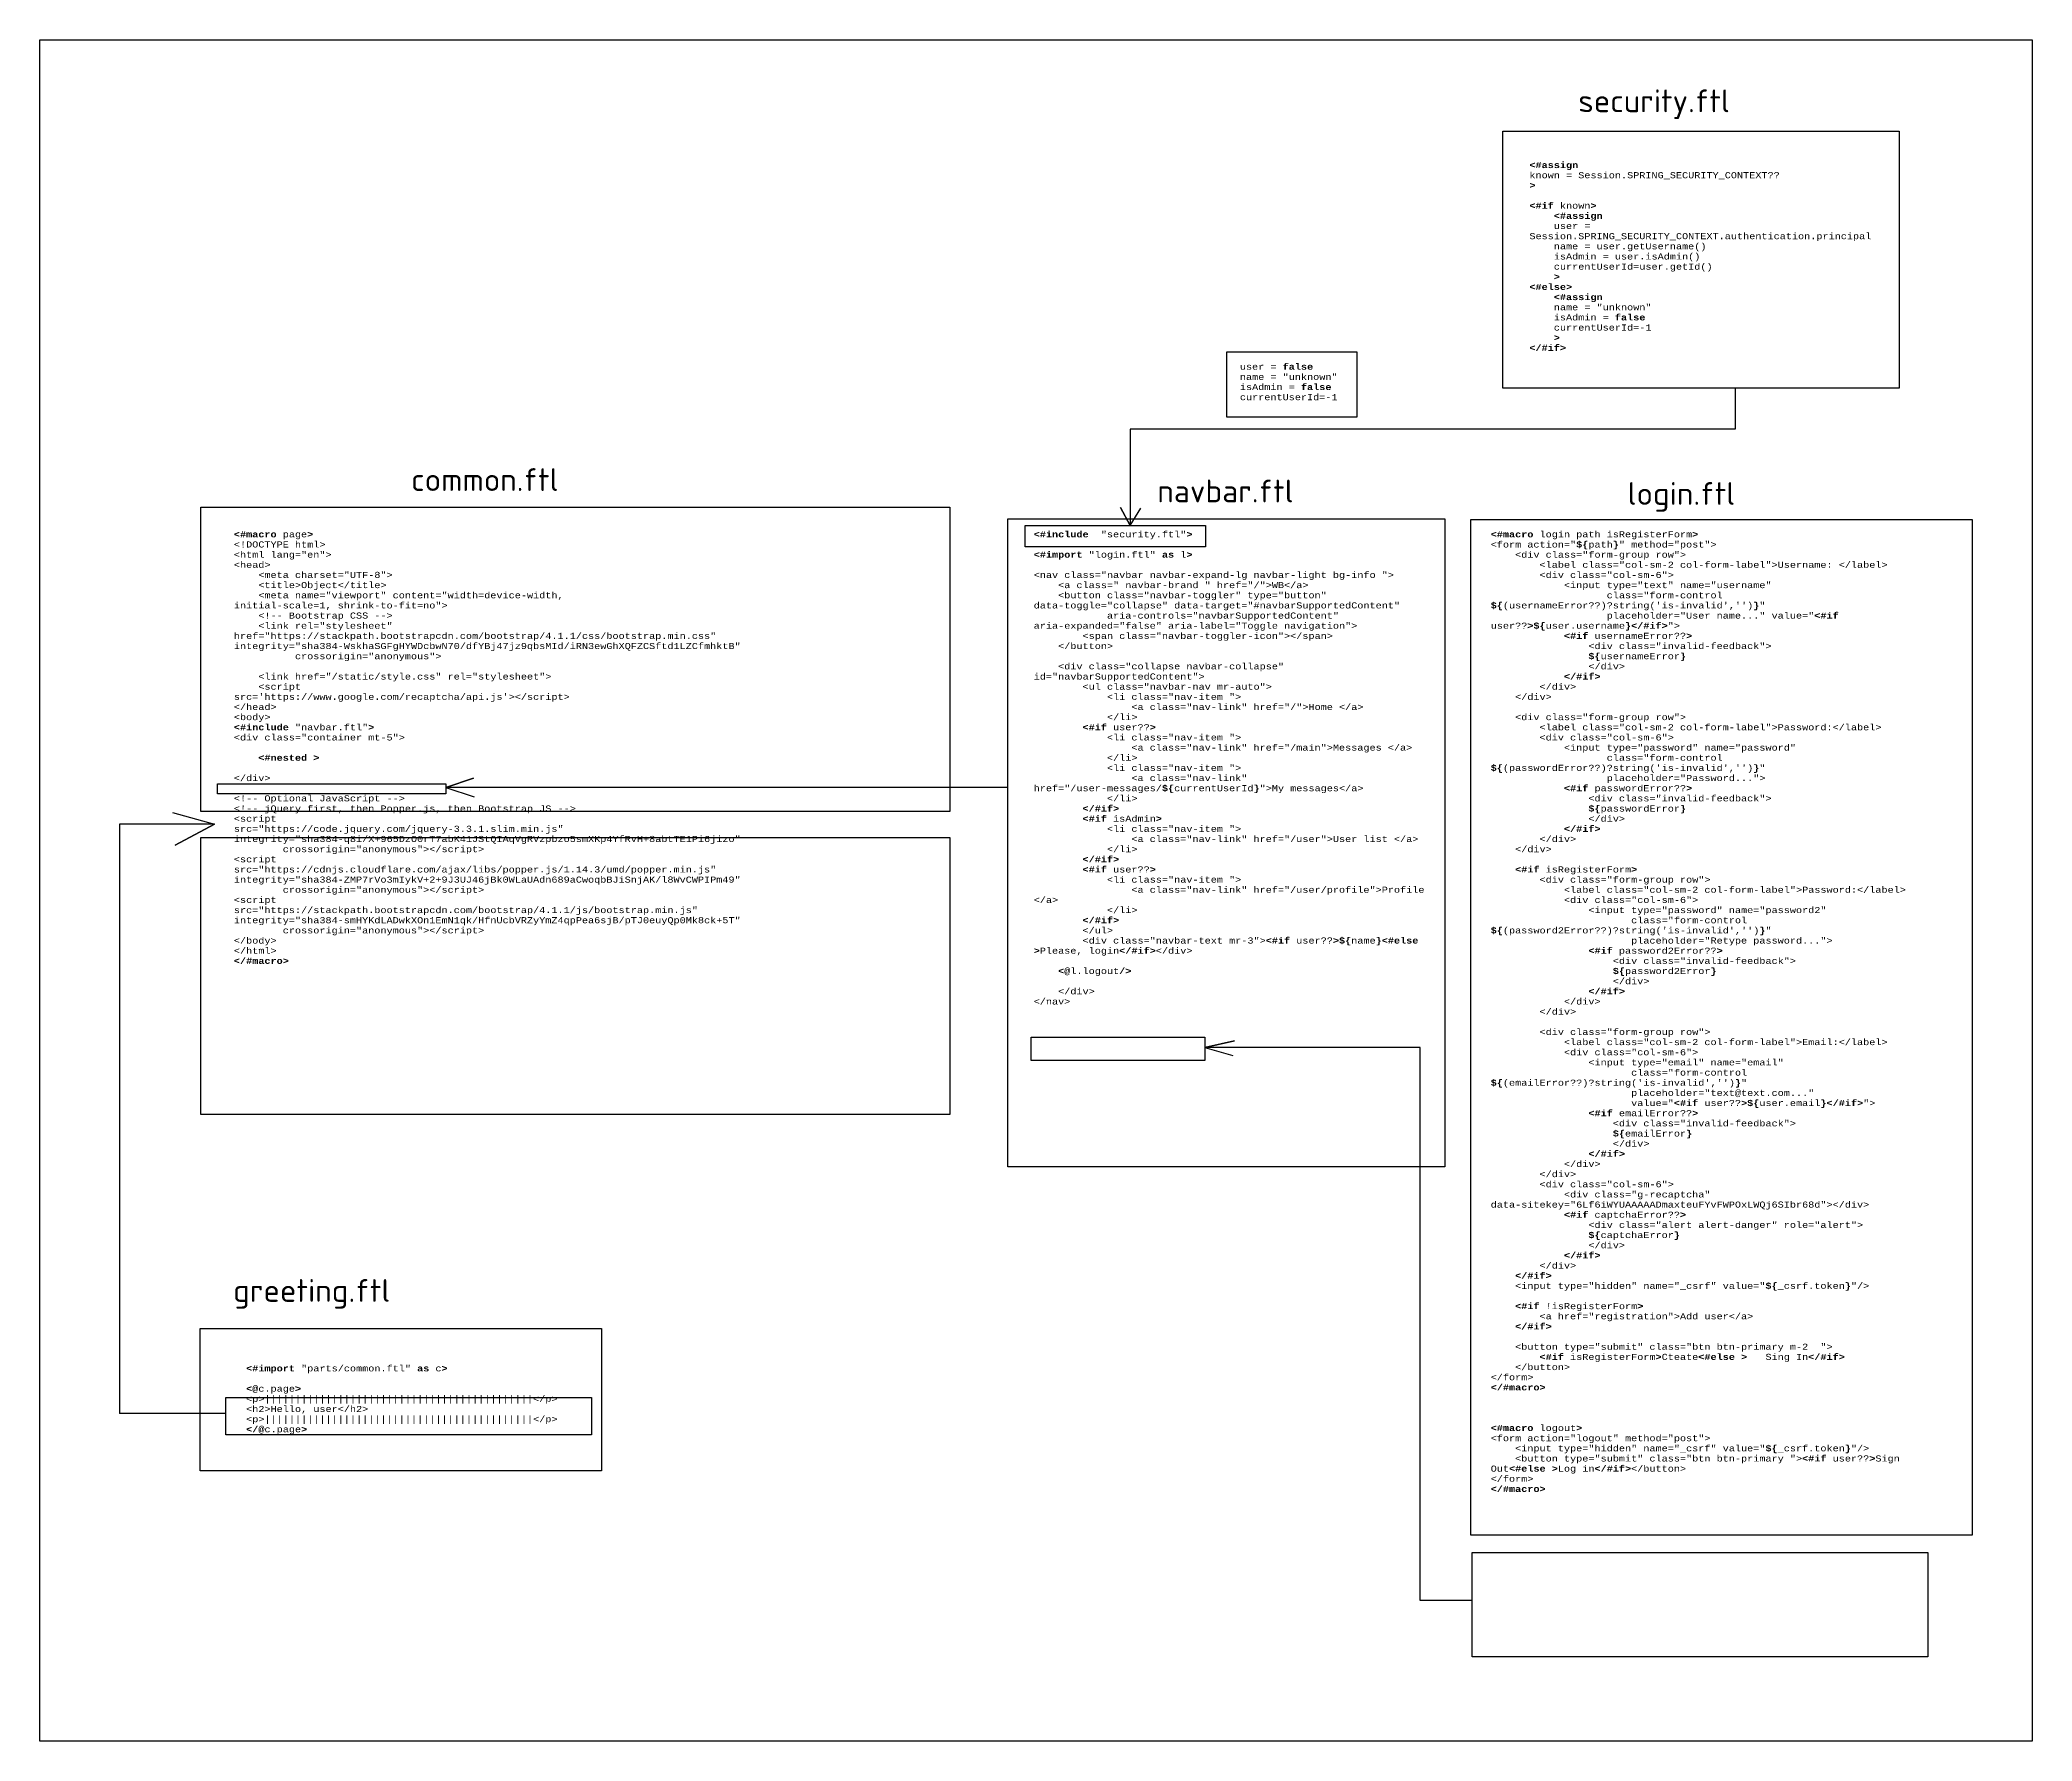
# Model space of a CAD drawing. Header units: millimetres. Extents: x 6045 to 7259, y 3503 to 4098.
# Drawn here: x 6645 to 7259, y 3507 to 4031 of the extents above; entities that cross this region are included whole.
import ezdxf

# ---------------------------------------------------------------- set-up
doc = ezdxf.new("R2010")
doc.units = ezdxf.units.MM
doc.styles.get("Standard").update_dxf_attribs({"font": 'arial.ttf'})

msp = doc.modelspace()

# ---------------------------------------------------------------- texts
at = {"attachment_point": 1}
for s, width, insert, char_height in [('{\\fISOCPEUR|b0|i0|c0|p34;security.ftl}', 101.5882, (7118.82, 4015.34), 7), ('{\\fCourier New|b1|i0|c204|p49;\\H0.75x;\\C23;\\c3307724;<#assign^J\\fCourier New|b0|i0|c204|p49;\\C9;\\c13023145;known = Session.SPRING_SECURITY_CONTEXT\\C153;\\c12293992;??^J\\fCourier New|b1|i0|c204|p49;\\C23;\\c3307724;>^J^J<#if \\fCourier New|b0|i0|c204|p49;\\C9;\\c13023145;known\\fCourier New|b1|i0|c204|p49;\\C23;\\c3307724;>^J    <#assign^J    \\fCourier New|b0|i0|c204|p49;\\C9;\\c13023145;user = Session.SPRING_SECURITY_CONTEXT.authentication.principal^J    name = user.getUsername()^J    isAdmin = user.isAdmin()^J    currentUserId=user.getId()^J    \\fCourier New|b1|i0|c204|p49;\\C23;\\c3307724;>^J<#else>^J    <#assign^J    \\fCourier New|b0|i0|c204|p49;\\C9;\\c13023145;name = \\C75;\\c5867370;"unknown"^J    \\C9;\\c13023145;isAdmin = \\fCourier New|b1|i0|c204|p49;\\C23;\\c3307724;false^J    \\fCourier New|b0|i0|c204|p49;\\C9;\\c13023145;currentUserId=-\\C153;\\c12293992;1^J    \\fCourier New|b1|i0|c204|p49;\\C23;\\c3307724;>^J</#if>}', 101.5882, (7103.8, 3993.02), 2.5), ('{\\fCourier New|b1|i0|c204|p49;\\H0.75x;\\C23;\\c3307724;    \\fCourier New|b0|i0|c204|p49;\\C9;\\c13023145;user = \\fCourier New|b1|i0|c204|p49;\\C23;\\c3307724;false\\fCourier New|b0|i0|c0|p49;\\C9;\\c13023145;\\P\\fCourier New|b1|i0|c204|p49;\\C23;\\c3307724;    \\fCourier New|b0|i0|c204|p49;\\C9;\\c13023145;name = \\C75;\\c5867370;"unknown"^J    \\C9;\\c13023145;isAdmin = \\fCourier New|b1|i0|c204|p49;\\C23;\\c3307724;false^J    \\fCourier New|b0|i0|c204|p49;\\C9;\\c13023145;currentUserId=-\\C153;\\c12293992;1}', 48.321, (7007.19, 3930.96), 2.5), ('{\\fISOCPEUR|b0|i0|c0|p34;common.ftl}', 101.5882, (6759.68, 3898.76), 7), ('{\\fISOCPEUR|b0|i0|c0|p34;navbar.ftl}', 101.5882, (6989.33, 3895.26), 7), ('{\\fISOCPEUR|b0|i0|c0|p34;login.ftl}', 101.5882, (7134.02, 3894.49), 7), ('{\\fCourier New|b1|i0|c204|p49;\\H0.75x;\\C23;\\c3307724;<#macro \\fCourier New|b0|i0|c204|p49;\\C9;\\c13023145;page\\fCourier New|b1|i0|c204|p49;\\C23;\\c3307724;>^J\\fCourier New|b0|i0|c204|p49;\\C43;\\c6995944;<!DOCTYPE \\C9;\\c12237498;html\\C43;\\c6995944;>^J<html \\C9;\\c12237498;lang=\\C73;\\c6406821;"en"\\C43;\\c6995944;>^J<head>^J    <meta \\C9;\\c12237498;charset=\\C73;\\c6406821;"UTF-8"\\C43;\\c6995944;>^J    <title>\\C9;\\c13023145;Object\\C43;\\c6995944;</title>^J    <meta \\C9;\\c12237498;name=\\C73;\\c6406821;"viewport" \\C9;\\c12237498;content=\\C73;\\c6406821;"width=device-width, initial-scale=1, shrink-to-fit=no"\\C43;\\c6995944;>^J    \\C8;<!-- Bootstrap CSS -->^J    \\C43;\\c6995944;<link \\C9;\\c12237498;rel=\\C73;\\c6406821;"stylesheet" \\C9;\\c12237498;href=\\C73;\\c6406821;"https://stackpath.bootstrapcdn.com/bootstrap/4.1.1/css/bootstrap.min.css"^J          \\C9;\\c12237498;integrity=\\C73;\\c6406821;"sha384-WskhaSGFgHYWDcbwN70/dfYBj47jz9qbsMId/iRN3ewGhXQFZCSftd1LZCfmhktB"^J          \\C9;\\c12237498;crossorigin=\\C73;\\c6406821;"anonymous"\\C43;\\c6995944;>^J^J    <link \\C9;\\c12237498;href=\\C73;\\c6406821;"/static/style.css" \\C9;\\c12237498;rel=\\C73;\\c6406821;"stylesheet"\\C43;\\c6995944;>^J    <script \\C9;\\c12237498;src=\\C73;\\c6406821;\'https://www.google.com/recaptcha/api.js\'\\C43;\\c6995944;></script>^J</head>^J<body>^J\\fCourier New|b1|i0|c204|p49;\\C23;\\c3307724;<#include \\fCourier New|b0|i0|c204|p49;\\C75;\\c5867370;"navbar.ftl"\\fCourier New|b1|i0|c204|p49;\\C23;\\c3307724;>^J\\fCourier New|b0|i0|c204|p49;\\C43;\\c6995944;<div \\C9;\\c12237498;class=\\C73;\\c6406821;"container mt-5"\\C43;\\c6995944;>\\fCourier New|b0|i0|c0|p49;\\P\\fCourier New|b0|i0|c204|p49;^J    \\fCourier New|b1|i0|c204|p49;\\C23;\\c3307724;<#nested >\\fCourier New|b1|i0|c0|p49;\\P\\fCourier New|b1|i0|c204|p49;^J\\fCourier New|b0|i0|c204|p49;\\C43;\\c6995944;</div>^J^J\\C8;<!-- Optional JavaScript -->^J<!-- jQuery first, then Popper.js, then Bootstrap JS -->^J\\C43;\\c6995944;<script \\C9;\\c12237498;src=\\C73;\\c6406821;"https://code.jquery.com/jquery-3.3.1.slim.min.js"^J        \\C9;\\c12237498;integrity=\\C73;\\c6406821;"sha384-q8i/X+965DzO0rT7abK41JStQIAqVgRVzpbzo5smXKp4YfRvH+8abtTE1Pi6jizo"^J        \\C9;\\c12237498;crossorigin=\\C73;\\c6406821;"anonymous"\\C43;\\c6995944;></script>^J<script \\C9;\\c12237498;src=\\C73;\\c6406821;"https://cdnjs.cloudflare.com/ajax/libs/popper.js/1.14.3/umd/popper.min.js"^J        \\C9;\\c12237498;integrity=\\C73;\\c6406821;"sha384-ZMP7rVo3mIykV+2+9J3UJ46jBk0WLaUAdn689aCwoqbBJiSnjAK/l8WvCWPIPm49"^J        \\C9;\\c12237498;crossorigin=\\C73;\\c6406821;"anonymous"\\C43;\\c6995944;></script>^J<script \\C9;\\c12237498;src=\\C73;\\c6406821;"https://stackpath.bootstrapcdn.com/bootstrap/4.1.1/js/bootstrap.min.js"^J        \\C9;\\c12237498;integrity=\\C73;\\c6406821;"sha384-smHYKdLADwkXOn1EmN1qk/HfnUcbVRZyYmZ4qpPea6sjB/pTJ0euyQp0Mk8ck+5T"^J        \\C9;\\c12237498;crossorigin=\\C73;\\c6406821;"anonymous"\\C43;\\c6995944;></script>^J</body>^J</html>^J\\fCourier New|b1|i0|c204|p49;\\C23;\\c3307724;</#macro>}', 101.5882, (6705.13, 3879.37), 2.5), ('{\\fCourier New|b1|i0|c204|p49;\\H0.75x;\\C23;\\c3307724;<#include  \\fCourier New|b0|i0|c204|p49;\\C75;\\c5867370;"security.ftl"\\fCourier New|b1|i0|c204|p49;\\C23;\\c3307724;>\\fCourier New|b1|i0|c0|p49;\\P\\fCourier New|b1|i0|c204|p49;^J<#import \\fCourier New|b0|i0|c204|p49;\\C75;\\c5867370;"login.ftl" \\fCourier New|b1|i0|c204|p49;\\C23;\\c3307724;as \\fCourier New|b0|i0|c204|p49;\\C9;\\c13023145;l\\fCourier New|b1|i0|c204|p49;\\C23;\\c3307724;>^J^J\\fCourier New|b0|i0|c204|p49;\\C43;\\c6995944;<nav \\C9;\\c12237498;class=\\C73;\\c6406821;"navbar navbar-expand-lg navbar-light bg-info "\\C43;\\c6995944;>^J    <a \\C9;\\c12237498;class=\\C73;\\c6406821;" navbar-brand " \\C9;\\c12237498;href=\\C73;\\c6406821;"/"\\C43;\\c6995944;>\\C9;\\c13023145;WB\\C43;\\c6995944;</a>^J    <button \\C9;\\c12237498;class=\\C73;\\c6406821;"navbar-toggler" \\C9;\\c12237498;type=\\C73;\\c6406821;"button" \\C9;\\c12237498;data-toggle=\\C73;\\c6406821;"collapse" \\C9;\\c12237498;data-target=\\C73;\\c6406821;"#navbarSupportedContent"^J            \\C9;\\c12237498;aria-controls=\\C73;\\c6406821;"navbarSupportedContent" \\C9;\\c12237498;aria-expanded=\\C73;\\c6406821;"false" \\C9;\\c12237498;aria-label=\\C73;\\c6406821;"Toggle navigation"\\C43;\\c6995944;>^J        <span \\C9;\\c12237498;class=\\C73;\\c6406821;"navbar-toggler-icon"\\C43;\\c6995944;></span>^J    </button>^J^J    <div \\C9;\\c12237498;class=\\C73;\\c6406821;"collapse navbar-collapse" \\C9;\\c12237498;id=\\C73;\\c6406821;"navbarSupportedContent"\\C43;\\c6995944;>^J        <ul \\C9;\\c12237498;class=\\C73;\\c6406821;"navbar-nav mr-auto"\\C43;\\c6995944;>^J            <li \\C9;\\c12237498;class=\\C73;\\c6406821;"nav-item "\\C43;\\c6995944;>^J                <a \\C9;\\c12237498;class=\\C73;\\c6406821;"nav-link" \\C9;\\c12237498;href=\\C73;\\c6406821;"/"\\C43;\\c6995944;>\\C9;\\c13023145;Home \\C43;\\c6995944;</a>^J            </li>^J        \\fCourier New|b1|i0|c204|p49;\\C23;\\c3307724;<#if \\fCourier New|b0|i0|c204|p49;\\C9;\\c13023145;user\\C153;\\c12293992;??\\fCourier New|b1|i0|c204|p49;\\C23;\\c3307724;>^J            \\fCourier New|b0|i0|c204|p49;\\C43;\\c6995944;<li \\C9;\\c12237498;class=\\C73;\\c6406821;"nav-item "\\C43;\\c6995944;>^J                <a \\C9;\\c12237498;class=\\C73;\\c6406821;"nav-link" \\C9;\\c12237498;href=\\C73;\\c6406821;"/main"\\C43;\\c6995944;>\\C9;\\c13023145;Messages \\C43;\\c6995944;</a>^J            </li>^J            <li \\C9;\\c12237498;class=\\C73;\\c6406821;"nav-item "\\C43;\\c6995944;>^J                <a \\C9;\\c12237498;class=\\C73;\\c6406821;"nav-link" \\C9;\\c12237498;href=\\C73;\\c6406821;"/user-messages/\\fCourier New|b1|i0|c204|p49;\\C23;\\c3307724;$\\{\\fCourier New|b0|i0|c204|p49;\\C9;\\c13023145;currentUserId\\fCourier New|b1|i0|c204|p49;\\C23;\\c3307724;\\}\\fCourier New|b0|i0|c204|p49;\\C73;\\c6406821;"\\C43;\\c6995944;>\\C9;\\c13023145;My messages\\C43;\\c6995944;</a>^J            </li>^J        \\fCourier New|b1|i0|c204|p49;\\C23;\\c3307724;</#if>^J        <#if \\fCourier New|b0|i0|c204|p49;\\C9;\\c13023145;isAdmin\\fCourier New|b1|i0|c204|p49;\\C23;\\c3307724;>^J            \\fCourier New|b0|i0|c204|p49;\\C43;\\c6995944;<li \\C9;\\c12237498;class=\\C73;\\c6406821;"nav-item "\\C43;\\c6995944;>^J                <a \\C9;\\c12237498;class=\\C73;\\c6406821;"nav-link" \\C9;\\c12237498;href=\\C73;\\c6406821;"/user"\\C43;\\c6995944;>\\C9;\\c13023145;User list \\C43;\\c6995944;</a>^J            </li>^J        \\fCourier New|b1|i0|c204|p49;\\C23;\\c3307724;</#if>^J        <#if \\fCourier New|b0|i0|c204|p49;\\C9;\\c13023145;user\\C153;\\c12293992;??\\fCourier New|b1|i0|c204|p49;\\C23;\\c3307724;>^J            \\fCourier New|b0|i0|c204|p49;\\C43;\\c6995944;<li \\C9;\\c12237498;class=\\C73;\\c6406821;"nav-item "\\C43;\\c6995944;>^J                <a \\C9;\\c12237498;class=\\C73;\\c6406821;"nav-link" \\C9;\\c12237498;href=\\C73;\\c6406821;"/user/profile"\\C43;\\c6995944;>\\C9;\\c13023145;Profile \\C43;\\c6995944;</a>^J            </li>^J        \\fCourier New|b1|i0|c204|p49;\\C23;\\c3307724;</#if>^J        \\fCourier New|b0|i0|c204|p49;\\C43;\\c6995944;</ul>^J        <div \\C9;\\c12237498;class=\\C73;\\c6406821;"navbar-text mr-3"\\C43;\\c6995944;>\\fCourier New|b1|i0|c204|p49;\\C23;\\c3307724;<#if \\fCourier New|b0|i0|c204|p49;\\C9;\\c13023145;user\\C153;\\c12293992;??\\fCourier New|b1|i0|c204|p49;\\C23;\\c3307724;>$\\{\\fCourier New|b0|i0|c204|p49;\\C9;\\c13023145;name\\fCourier New|b1|i0|c204|p49;\\C23;\\c3307724;\\}<#else >\\fCourier New|b0|i0|c204|p49;\\C9;\\c13023145;Please, login\\fCourier New|b1|i0|c204|p49;\\C23;\\c3307724;</#if>\\fCourier New|b0|i0|c204|p49;\\C43;\\c6995944;</div>\\fCourier New|b0|i0|c0|p49;\\P\\fCourier New|b0|i0|c204|p49;^J    \\fCourier New|b1|i0|c204|p49;\\C23;\\c3307724;<@\\fCourier New|b0|i0|c204|p49;\\C9;\\c13023145;l.logout\\fCourier New|b1|i0|c204|p49;\\C23;\\c3307724;/>\\fCourier New|b1|i0|c0|p49;\\P\\fCourier New|b1|i0|c204|p49;^J    \\fCourier New|b0|i0|c204|p49;\\C43;\\c6995944;</div>^J</nav>}', 121.8235, (6951.26, 3879.37), 2.5), ('{\\fCourier New|b1|i0|c204|p49;\\H0.75x;\\C23;\\c3307724;<#macro \\fCourier New|b0|i0|c204|p49;\\C9;\\c13023145;login path isRegisterForm\\fCourier New|b1|i0|c204|p49;\\C23;\\c3307724;>^J\\fCourier New|b0|i0|c204|p49;\\C43;\\c6995944;<form \\C9;\\c12237498;action=\\C73;\\c6406821;"\\fCourier New|b1|i0|c204|p49;\\C23;\\c3307724;$\\{\\fCourier New|b0|i0|c204|p49;\\C9;\\c13023145;path\\fCourier New|b1|i0|c204|p49;\\C23;\\c3307724;\\}\\fCourier New|b0|i0|c204|p49;\\C73;\\c6406821;" \\C9;\\c12237498;method=\\C73;\\c6406821;"post"\\C43;\\c6995944;>^J    <div \\C9;\\c12237498;class=\\C73;\\c6406821;"form-group row"\\C43;\\c6995944;>^J        <label \\C9;\\c12237498;class=\\C73;\\c6406821;"col-sm-2 col-form-label"\\C43;\\c6995944;>\\C9;\\c13023145;Username: \\C43;\\c6995944;</label>^J        <div \\C9;\\c12237498;class=\\C73;\\c6406821;"col-sm-6"\\C43;\\c6995944;>^J            <input \\C9;\\c12237498;type=\\C73;\\c6406821;"text" \\C9;\\c12237498;name=\\C73;\\c6406821;"username"^J                   \\C9;\\c12237498;class=\\C73;\\c6406821;"form-control \\fCourier New|b1|i0|c204|p49;\\C23;\\c3307724;$\\{\\fCourier New|b0|i0|c204|p49;\\C9;\\c13023145;(usernameError\\C153;\\c12293992;??\\C9;\\c13023145;)\\C153;\\c12293992;?\\C9;\\c13023145;string(\\C75;\\c5867370;\'is-invalid\'\\C23;\\c3307724;,\\C75;\\c5867370;\'\'\\C9;\\c13023145;)\\fCourier New|b1|i0|c204|p49;\\C23;\\c3307724;\\}\\fCourier New|b0|i0|c204|p49;\\C73;\\c6406821;"^J                   \\C9;\\c12237498;placeholder=\\C73;\\c6406821;"User name..." \\C9;\\c12237498;value=\\C73;\\c6406821;"\\fCourier New|b1|i0|c204|p49;\\C23;\\c3307724;<#if \\fCourier New|b0|i0|c204|p49;\\C9;\\c13023145;user\\C153;\\c12293992;??\\fCourier New|b1|i0|c204|p49;\\C23;\\c3307724;>$\\{\\fCourier New|b0|i0|c204|p49;\\C9;\\c13023145;user.username\\fCourier New|b1|i0|c204|p49;\\C23;\\c3307724;\\}</#if>\\fCourier New|b0|i0|c204|p49;\\C73;\\c6406821;"\\C43;\\c6995944;>^J            \\fCourier New|b1|i0|c204|p49;\\C23;\\c3307724;<#if \\fCourier New|b0|i0|c204|p49;\\C9;\\c13023145;usernameError\\C153;\\c12293992;??\\fCourier New|b1|i0|c204|p49;\\C23;\\c3307724;>^J                \\fCourier New|b0|i0|c204|p49;\\C43;\\c6995944;<div \\C9;\\c12237498;class=\\C73;\\c6406821;"invalid-feedback"\\C43;\\c6995944;>^J                \\fCourier New|b1|i0|c204|p49;\\C23;\\c3307724;$\\{\\fCourier New|b0|i0|c204|p49;\\C9;\\c13023145;usernameError\\fCourier New|b1|i0|c204|p49;\\C23;\\c3307724;\\}^J                \\fCourier New|b0|i0|c204|p49;\\C43;\\c6995944;</div>^J            \\fCourier New|b1|i0|c204|p49;\\C23;\\c3307724;</#if>^J        \\fCourier New|b0|i0|c204|p49;\\C43;\\c6995944;</div>^J    </div>^J^J    <div \\C9;\\c12237498;class=\\C73;\\c6406821;"form-group row"\\C43;\\c6995944;>^J        <label \\C9;\\c12237498;class=\\C73;\\c6406821;"col-sm-2 col-form-label"\\C43;\\c6995944;>\\C9;\\c13023145;Password:\\C43;\\c6995944;</label>^J        <div \\C9;\\c12237498;class=\\C73;\\c6406821;"col-sm-6"\\C43;\\c6995944;>^J            <input \\C9;\\c12237498;type=\\C73;\\c6406821;"password" \\C9;\\c12237498;name=\\C73;\\c6406821;"password"^J                   \\C9;\\c12237498;class=\\C73;\\c6406821;"form-control \\fCourier New|b1|i0|c204|p49;\\C23;\\c3307724;$\\{\\fCourier New|b0|i0|c204|p49;\\C9;\\c13023145;(passwordError\\C153;\\c12293992;??\\C9;\\c13023145;)\\C153;\\c12293992;?\\C9;\\c13023145;string(\\C75;\\c5867370;\'is-invalid\'\\C23;\\c3307724;,\\C75;\\c5867370;\'\'\\C9;\\c13023145;)\\fCourier New|b1|i0|c204|p49;\\C23;\\c3307724;\\}\\fCourier New|b0|i0|c204|p49;\\C73;\\c6406821;"^J                   \\C9;\\c12237498;placeholder=\\C73;\\c6406821;"Password..."\\C43;\\c6995944;>^J            \\fCourier New|b1|i0|c204|p49;\\C23;\\c3307724;<#if \\fCourier New|b0|i0|c204|p49;\\C9;\\c13023145;passwordError\\C153;\\c12293992;??\\fCourier New|b1|i0|c204|p49;\\C23;\\c3307724;>^J                \\fCourier New|b0|i0|c204|p49;\\C43;\\c6995944;<div \\C9;\\c12237498;class=\\C73;\\c6406821;"invalid-feedback"\\C43;\\c6995944;>^J                \\fCourier New|b1|i0|c204|p49;\\C23;\\c3307724;$\\{\\fCourier New|b0|i0|c204|p49;\\C9;\\c13023145;passwordError\\fCourier New|b1|i0|c204|p49;\\C23;\\c3307724;\\}^J                \\fCourier New|b0|i0|c204|p49;\\C43;\\c6995944;</div>^J            \\fCourier New|b1|i0|c204|p49;\\C23;\\c3307724;</#if>^J        \\fCourier New|b0|i0|c204|p49;\\C43;\\c6995944;</div>^J    </div>^J^J    \\fCourier New|b1|i0|c204|p49;\\C23;\\c3307724;<#if \\fCourier New|b0|i0|c204|p49;\\C9;\\c13023145;isRegisterForm\\fCourier New|b1|i0|c204|p49;\\C23;\\c3307724;>^J        \\fCourier New|b0|i0|c204|p49;\\C43;\\c6995944;<div \\C9;\\c12237498;class=\\C73;\\c6406821;"form-group row"\\C43;\\c6995944;>^J            <label \\C9;\\c12237498;class=\\C73;\\c6406821;"col-sm-2 col-form-label"\\C43;\\c6995944;>\\C9;\\c13023145;Password:\\C43;\\c6995944;</label>^J            <div \\C9;\\c12237498;class=\\C73;\\c6406821;"col-sm-6"\\C43;\\c6995944;>^J                <input \\C9;\\c12237498;type=\\C73;\\c6406821;"password" \\C9;\\c12237498;name=\\C73;\\c6406821;"password2"^J                       \\C9;\\c12237498;class=\\C73;\\c6406821;"form-control \\fCourier New|b1|i0|c204|p49;\\C23;\\c3307724;$\\{\\fCourier New|b0|i0|c204|p49;\\C9;\\c13023145;(password2Error\\C153;\\c12293992;??\\C9;\\c13023145;)\\C153;\\c12293992;?\\C9;\\c13023145;string(\\C75;\\c5867370;\'is-invalid\'\\C23;\\c3307724;,\\C75;\\c5867370;\'\'\\C9;\\c13023145;)\\fCourier New|b1|i0|c204|p49;\\C23;\\c3307724;\\}\\fCourier New|b0|i0|c204|p49;\\C73;\\c6406821;"^J                       \\C9;\\c12237498;placeholder=\\C73;\\c6406821;"Retype password..."\\C43;\\c6995944;>^J                \\fCourier New|b1|i0|c204|p49;\\C23;\\c3307724;<#if \\fCourier New|b0|i0|c204|p49;\\C9;\\c13023145;password2Error\\C153;\\c12293992;??\\fCourier New|b1|i0|c204|p49;\\C23;\\c3307724;>^J                    \\fCourier New|b0|i0|c204|p49;\\C43;\\c6995944;<div \\C9;\\c12237498;class=\\C73;\\c6406821;"invalid-feedback"\\C43;\\c6995944;>^J                    \\fCourier New|b1|i0|c204|p49;\\C23;\\c3307724;$\\{\\fCourier New|b0|i0|c204|p49;\\C9;\\c13023145;password2Error\\fCourier New|b1|i0|c204|p49;\\C23;\\c3307724;\\}^J                    \\fCourier New|b0|i0|c204|p49;\\C43;\\c6995944;</div>^J                \\fCourier New|b1|i0|c204|p49;\\C23;\\c3307724;</#if>^J            \\fCourier New|b0|i0|c204|p49;\\C43;\\c6995944;</div>^J        </div>^J^J        <div \\C9;\\c12237498;class=\\C73;\\c6406821;"form-group row"\\C43;\\c6995944;>^J            <label \\C9;\\c12237498;class=\\C73;\\c6406821;"col-sm-2 col-form-label"\\C43;\\c6995944;>\\C9;\\c13023145;Email:\\C43;\\c6995944;</label>^J            <div \\C9;\\c12237498;class=\\C73;\\c6406821;"col-sm-6"\\C43;\\c6995944;>^J                <input \\C9;\\c12237498;type=\\C73;\\c6406821;"email" \\C9;\\c12237498;name=\\C73;\\c6406821;"email"^J                       \\C9;\\c12237498;class=\\C73;\\c6406821;"form-control \\fCourier New|b1|i0|c204|p49;\\C23;\\c3307724;$\\{\\fCourier New|b0|i0|c204|p49;\\C9;\\c13023145;(emailError\\C153;\\c12293992;??\\C9;\\c13023145;)\\C153;\\c12293992;?\\C9;\\c13023145;string(\\C75;\\c5867370;\'is-invalid\'\\C23;\\c3307724;,\\C75;\\c5867370;\'\'\\C9;\\c13023145;)\\fCourier New|b1|i0|c204|p49;\\C23;\\c3307724;\\}\\fCourier New|b0|i0|c204|p49;\\C73;\\c6406821;"^J                       \\C9;\\c12237498;placeholder=\\C73;\\c6406821;"text@text.com..."^J                       \\C9;\\c12237498;value=\\C73;\\c6406821;"\\fCourier New|b1|i0|c204|p49;\\C23;\\c3307724;<#if \\fCourier New|b0|i0|c204|p49;\\C9;\\c13023145;user\\C153;\\c12293992;??\\fCourier New|b1|i0|c204|p49;\\C23;\\c3307724;>$\\{\\fCourier New|b0|i0|c204|p49;\\C9;\\c13023145;user.email\\fCourier New|b1|i0|c204|p49;\\C23;\\c3307724;\\}</#if>\\fCourier New|b0|i0|c204|p49;\\C73;\\c6406821;"\\C43;\\c6995944;>^J                \\fCourier New|b1|i0|c204|p49;\\C23;\\c3307724;<#if \\fCourier New|b0|i0|c204|p49;\\C9;\\c13023145;emailError\\C153;\\c12293992;??\\fCourier New|b1|i0|c204|p49;\\C23;\\c3307724;>^J                    \\fCourier New|b0|i0|c204|p49;\\C43;\\c6995944;<div \\C9;\\c12237498;class=\\C73;\\c6406821;"invalid-feedback"\\C43;\\c6995944;>^J                    \\fCourier New|b1|i0|c204|p49;\\C23;\\c3307724;$\\{\\fCourier New|b0|i0|c204|p49;\\C9;\\c13023145;emailError\\fCourier New|b1|i0|c204|p49;\\C23;\\c3307724;\\}^J                    \\fCourier New|b0|i0|c204|p49;\\C43;\\c6995944;</div>^J                \\fCourier New|b1|i0|c204|p49;\\C23;\\c3307724;</#if>^J            \\fCourier New|b0|i0|c204|p49;\\C43;\\c6995944;</div>^J        </div>^J        <div \\C9;\\c12237498;class=\\C73;\\c6406821;"col-sm-6"\\C43;\\c6995944;>^J            <div \\C9;\\c12237498;class=\\C73;\\c6406821;"g-recaptcha" \\C9;\\c12237498;data-sitekey=\\C73;\\c6406821;"6Lf6iWYUAAAAADmaxteuFYvFWPOxLWQj6SIbr68d"\\C43;\\c6995944;></div>^J            \\fCourier New|b1|i0|c204|p49;\\C23;\\c3307724;<#if \\fCourier New|b0|i0|c204|p49;\\C9;\\c13023145;captchaError\\C153;\\c12293992;??\\fCourier New|b1|i0|c204|p49;\\C23;\\c3307724;>^J                \\fCourier New|b0|i0|c204|p49;\\C43;\\c6995944;<div \\C9;\\c12237498;class=\\C73;\\c6406821;"alert alert-danger" \\C9;\\c12237498;role=\\C73;\\c6406821;"alert"\\C43;\\c6995944;>^J                \\fCourier New|b1|i0|c204|p49;\\C23;\\c3307724;$\\{\\fCourier New|b0|i0|c204|p49;\\C9;\\c13023145;captchaError\\fCourier New|b1|i0|c204|p49;\\C23;\\c3307724;\\}^J                \\fCourier New|b0|i0|c204|p49;\\C43;\\c6995944;</div>^J            \\fCourier New|b1|i0|c204|p49;\\C23;\\c3307724;</#if>^J        \\fCourier New|b0|i0|c204|p49;\\C43;\\c6995944;</div>^J    \\fCourier New|b1|i0|c204|p49;\\C23;\\c3307724;</#if>^J    \\fCourier New|b0|i0|c204|p49;\\C43;\\c6995944;<input \\C9;\\c12237498;type=\\C73;\\c6406821;"hidden" \\C9;\\c12237498;name=\\C73;\\c6406821;"_csrf" \\C9;\\c12237498;value=\\C73;\\c6406821;"\\fCourier New|b1|i0|c204|p49;\\C23;\\c3307724;$\\{\\fCourier New|b0|i0|c204|p49;\\C9;\\c13023145;_csrf.token\\fCourier New|b1|i0|c204|p49;\\C23;\\c3307724;\\}\\fCourier New|b0|i0|c204|p49;\\C73;\\c6406821;"\\C43;\\c6995944;/>^J^J    \\fCourier New|b1|i0|c204|p49;\\C23;\\c3307724;<#if \\fCourier New|b0|i0|c204|p49;\\C153;\\c12293992;!\\C9;\\c13023145;isRegisterForm\\fCourier New|b1|i0|c204|p49;\\C23;\\c3307724;>^J        \\fCourier New|b0|i0|c204|p49;\\C43;\\c6995944;<a \\C9;\\c12237498;href=\\C73;\\c6406821;"registration"\\C43;\\c6995944;>\\C9;\\c13023145;Add user\\C43;\\c6995944;</a>^J    \\fCourier New|b1|i0|c204|p49;\\C23;\\c3307724;</#if>^J^J    \\fCourier New|b0|i0|c204|p49;\\C43;\\c6995944;<button \\C9;\\c12237498;type=\\C73;\\c6406821;"submit" \\C9;\\c12237498;class=\\C73;\\c6406821;"btn btn-primary m-2  "\\C43;\\c6995944;>^J        \\fCourier New|b1|i0|c204|p49;\\C23;\\c3307724;<#if \\fCourier New|b0|i0|c204|p49;\\C9;\\c13023145;isRegisterForm\\fCourier New|b1|i0|c204|p49;\\C23;\\c3307724;>\\fCourier New|b0|i0|c204|p49;\\C9;\\c13023145;Cteate\\fCourier New|b1|i0|c204|p49;\\C23;\\c3307724;<#else >   \\fCourier New|b0|i0|c204|p49;\\C9;\\c13023145;Sing In\\fCourier New|b1|i0|c204|p49;\\C23;\\c3307724;</#if>^J    \\fCourier New|b0|i0|c204|p49;\\C43;\\c6995944;</button>^J</form>^J\\fCourier New|b1|i0|c204|p49;\\C23;\\c3307724;</#macro>\\fCourier New|b1|i0|c0|p49;\\P\\P\\fCourier New|b1|i0|c204|p49;^J^J<#macro \\fCourier New|b0|i0|c204|p49;\\C9;\\c13023145;logout\\fCourier New|b1|i0|c204|p49;\\C23;\\c3307724;>^J\\fCourier New|b0|i0|c204|p49;\\C43;\\c6995944;<form \\C9;\\c12237498;action=\\C73;\\c6406821;"logout" \\C9;\\c12237498;method=\\C73;\\c6406821;"post"\\C43;\\c6995944;>^J    <input \\C9;\\c12237498;type=\\C73;\\c6406821;"hidden" \\C9;\\c12237498;name=\\C73;\\c6406821;"_csrf" \\C9;\\c12237498;value=\\C73;\\c6406821;"\\fCourier New|b1|i0|c204|p49;\\C23;\\c3307724;$\\{\\fCourier New|b0|i0|c204|p49;\\C9;\\c13023145;_csrf.token\\fCourier New|b1|i0|c204|p49;\\C23;\\c3307724;\\}\\fCourier New|b0|i0|c204|p49;\\C73;\\c6406821;"\\C43;\\c6995944;/>^J    <button \\C9;\\c12237498;type=\\C73;\\c6406821;"submit" \\C9;\\c12237498;class=\\C73;\\c6406821;"btn btn-primary "\\C43;\\c6995944;>\\fCourier New|b1|i0|c204|p49;\\C23;\\c3307724;<#if \\fCourier New|b0|i0|c204|p49;\\C9;\\c13023145;user\\C153;\\c12293992;??\\fCourier New|b1|i0|c204|p49;\\C23;\\c3307724;>\\fCourier New|b0|i0|c204|p49;\\C9;\\c13023145;Sign Out\\fCourier New|b1|i0|c204|p49;\\C23;\\c3307724;<#else >\\fCourier New|b0|i0|c204|p49;\\C9;\\c13023145;Log in\\fCourier New|b1|i0|c204|p49;\\C23;\\c3307724;</#if>\\fCourier New|b0|i0|c204|p49;\\C43;\\c6995944;</button>^J</form>^J\\fCourier New|b1|i0|c204|p49;\\C23;\\c3307724;</#macro>}', 135.455, (7091.89, 3879.37), 2.5), ('{\\fISOCPEUR|b0|i0|c0|p34;greeting.ftl}', 101.5882, (6704.89, 3649.2), 7), ('{\\fCourier New|b1|i0|c204|p49;\\H0.75x;\\C23;\\c3307724;<#import \\fCourier New|b0|i0|c204|p49;\\C75;\\c5867370;"parts/common.ftl" \\fCourier New|b1|i0|c204|p49;\\C23;\\c3307724;as \\fCourier New|b0|i0|c204|p49;\\C9;\\c13023145;c\\fCourier New|b1|i0|c204|p49;\\C23;\\c3307724;>^J^J<@\\fCourier New|b0|i0|c204|p49;\\C9;\\c13023145;c.page\\fCourier New|b1|i0|c204|p49;\\C23;\\c3307724;>\\fCourier New|b1|i0|c0|p49;\\P\\fCourier New|b0|i0|c204|p49;\\H0.99997x;\\C43;\\c6995944;<p>\\C9;\\c13023145;||||||||||||||||||||||||||||||||||||||||||||\\C43;\\c6995944;</p>^J<h2>\\C9;\\c13023145;Hello, user\\C43;\\c6995944;</h2>^J<p>\\C9;\\c13023145;||||||||||||||||||||||||||||||||||||||||||||\\C43;\\c6995944;</p>^J\\fCourier New|b1|i0|c204|p49;\\C23;\\c3307724;</@\\fCourier New|b0|i0|c204|p49;\\C9;\\c13023145;c.page\\fCourier New|b1|i0|c204|p49;\\C23;\\c3307724;>}', 101.5882, (6708.9, 3622.67), 2.5)]:
    msp.add_mtext_dynamic_manual_height_columns(s, width=width, gutter_width=12.5, heights=[0], dxfattribs=dict(at, insert=insert, char_height=char_height))

# ---------------------------------------------------------------- linework, layer by layer
at = {"color": 4, "lineweight": 30}
for points in [[(6645.42, 4030.62), (7258.52, 4030.62), (7258.52, 3506.99), (6645.42, 3506.99)], [(6694.74, 3633.97), (6818.23, 3633.97), (6818.23, 3590.17), (6694.74, 3590.17)]]:
    msp.add_lwpolyline(points, close=True, dxfattribs=at)
at = {"color": 2, "lineweight": 30}
for points in [[(7095.59, 4002.53), (7217.56, 4002.53), (7217.56, 3923.36), (7095.59, 3923.36)], [(7010.65, 3934.55), (7050.74, 3934.55), (7050.74, 3914.52), (7010.65, 3914.52)], [(6948.59, 3881.16), (7004.14, 3881.16), (7004.14, 3874.58), (6948.59, 3874.58)]]:
    msp.add_lwpolyline(points, close=True, dxfattribs=at)
msp.add_lwpolyline([(7167.1, 3923.36), (7167.1, 3910.83), (6980.93, 3910.83), (6980.93, 3881.16), (6977.92, 3886.71), (6980.93, 3881.16), (6984.26, 3886.44)], dxfattribs=at)
at = {"color": 3, "lineweight": 30}
for points in [[(6694.95, 3886.74), (6925.43, 3886.74), (6925.43, 3793.07), (6694.95, 3793.07)], [(6694.95, 3785.16), (6925.43, 3785.16), (6925.43, 3699.9), (6694.95, 3699.9)], [(6702.63, 3612.74), (6815.13, 3612.74), (6815.13, 3601.25), (6702.63, 3601.25)]]:
    msp.add_lwpolyline(points, close=True, dxfattribs=at)
at = {"color": 1, "lineweight": 30}
for points in [[(6943.34, 3883.22), (7077.8, 3883.22), (7077.8, 3683.76), (6943.34, 3683.76)], [(6700.12, 3801.67), (6770.35, 3801.67), (6770.35, 3798.52), (6700.12, 3798.52)]]:
    msp.add_lwpolyline(points, close=True, dxfattribs=at)
at = {"color": 6, "lineweight": 30}
for points in [[(7085.77, 3883), (7240.08, 3883), (7240.08, 3570.43), (7085.77, 3570.43)], [(6950.43, 3723.62), (7003.97, 3723.62), (7003.97, 3716.43), (6950.43, 3716.43)], [(7086.14, 3565.05), (7226.45, 3565.05), (7226.45, 3532.93), (7086.14, 3532.93)]]:
    msp.add_lwpolyline(points, close=True, dxfattribs=at)
at = {"color": 1, "lineweight": 30}
msp.add_lwpolyline([(6943.34, 3800.54), (6770.35, 3800.54), (6778.91, 3803.39), (6770.35, 3800.54), (6779.09, 3797.63)], dxfattribs=at)
at = {"color": 3, "lineweight": 30}
for points in [[(6686.21, 3792.85), (6699.19, 3789.23), (6687.09, 3782.71), (6699.19, 3789.23), (6669.96, 3789.23)], [(6669.96, 3789.23), (6669.96, 3607.86)], [(6702.63, 3607.86), (6669.96, 3607.86)]]:
    msp.add_lwpolyline(points, dxfattribs=at)
at = {"color": 6, "lineweight": 30}
msp.add_lwpolyline([(7086.14, 3550.31), (7070.18, 3550.31), (7070.18, 3720.47), (7070.18, 3720.47), (7070.18, 3720.47), (7003.97, 3720.47), (7013.07, 3722.57), (7003.97, 3720.47), (7012.54, 3717.99)], dxfattribs=at)

msp.set_redraw_order([(e.dxf.handle, doc.entitydb.next_handle()) for e in msp.query("TEXT MTEXT ATTDEF DIMENSION ARC_DIMENSION")])  # texts and dimensions are drawn at this point

doc.saveas('drawing.dxf')
